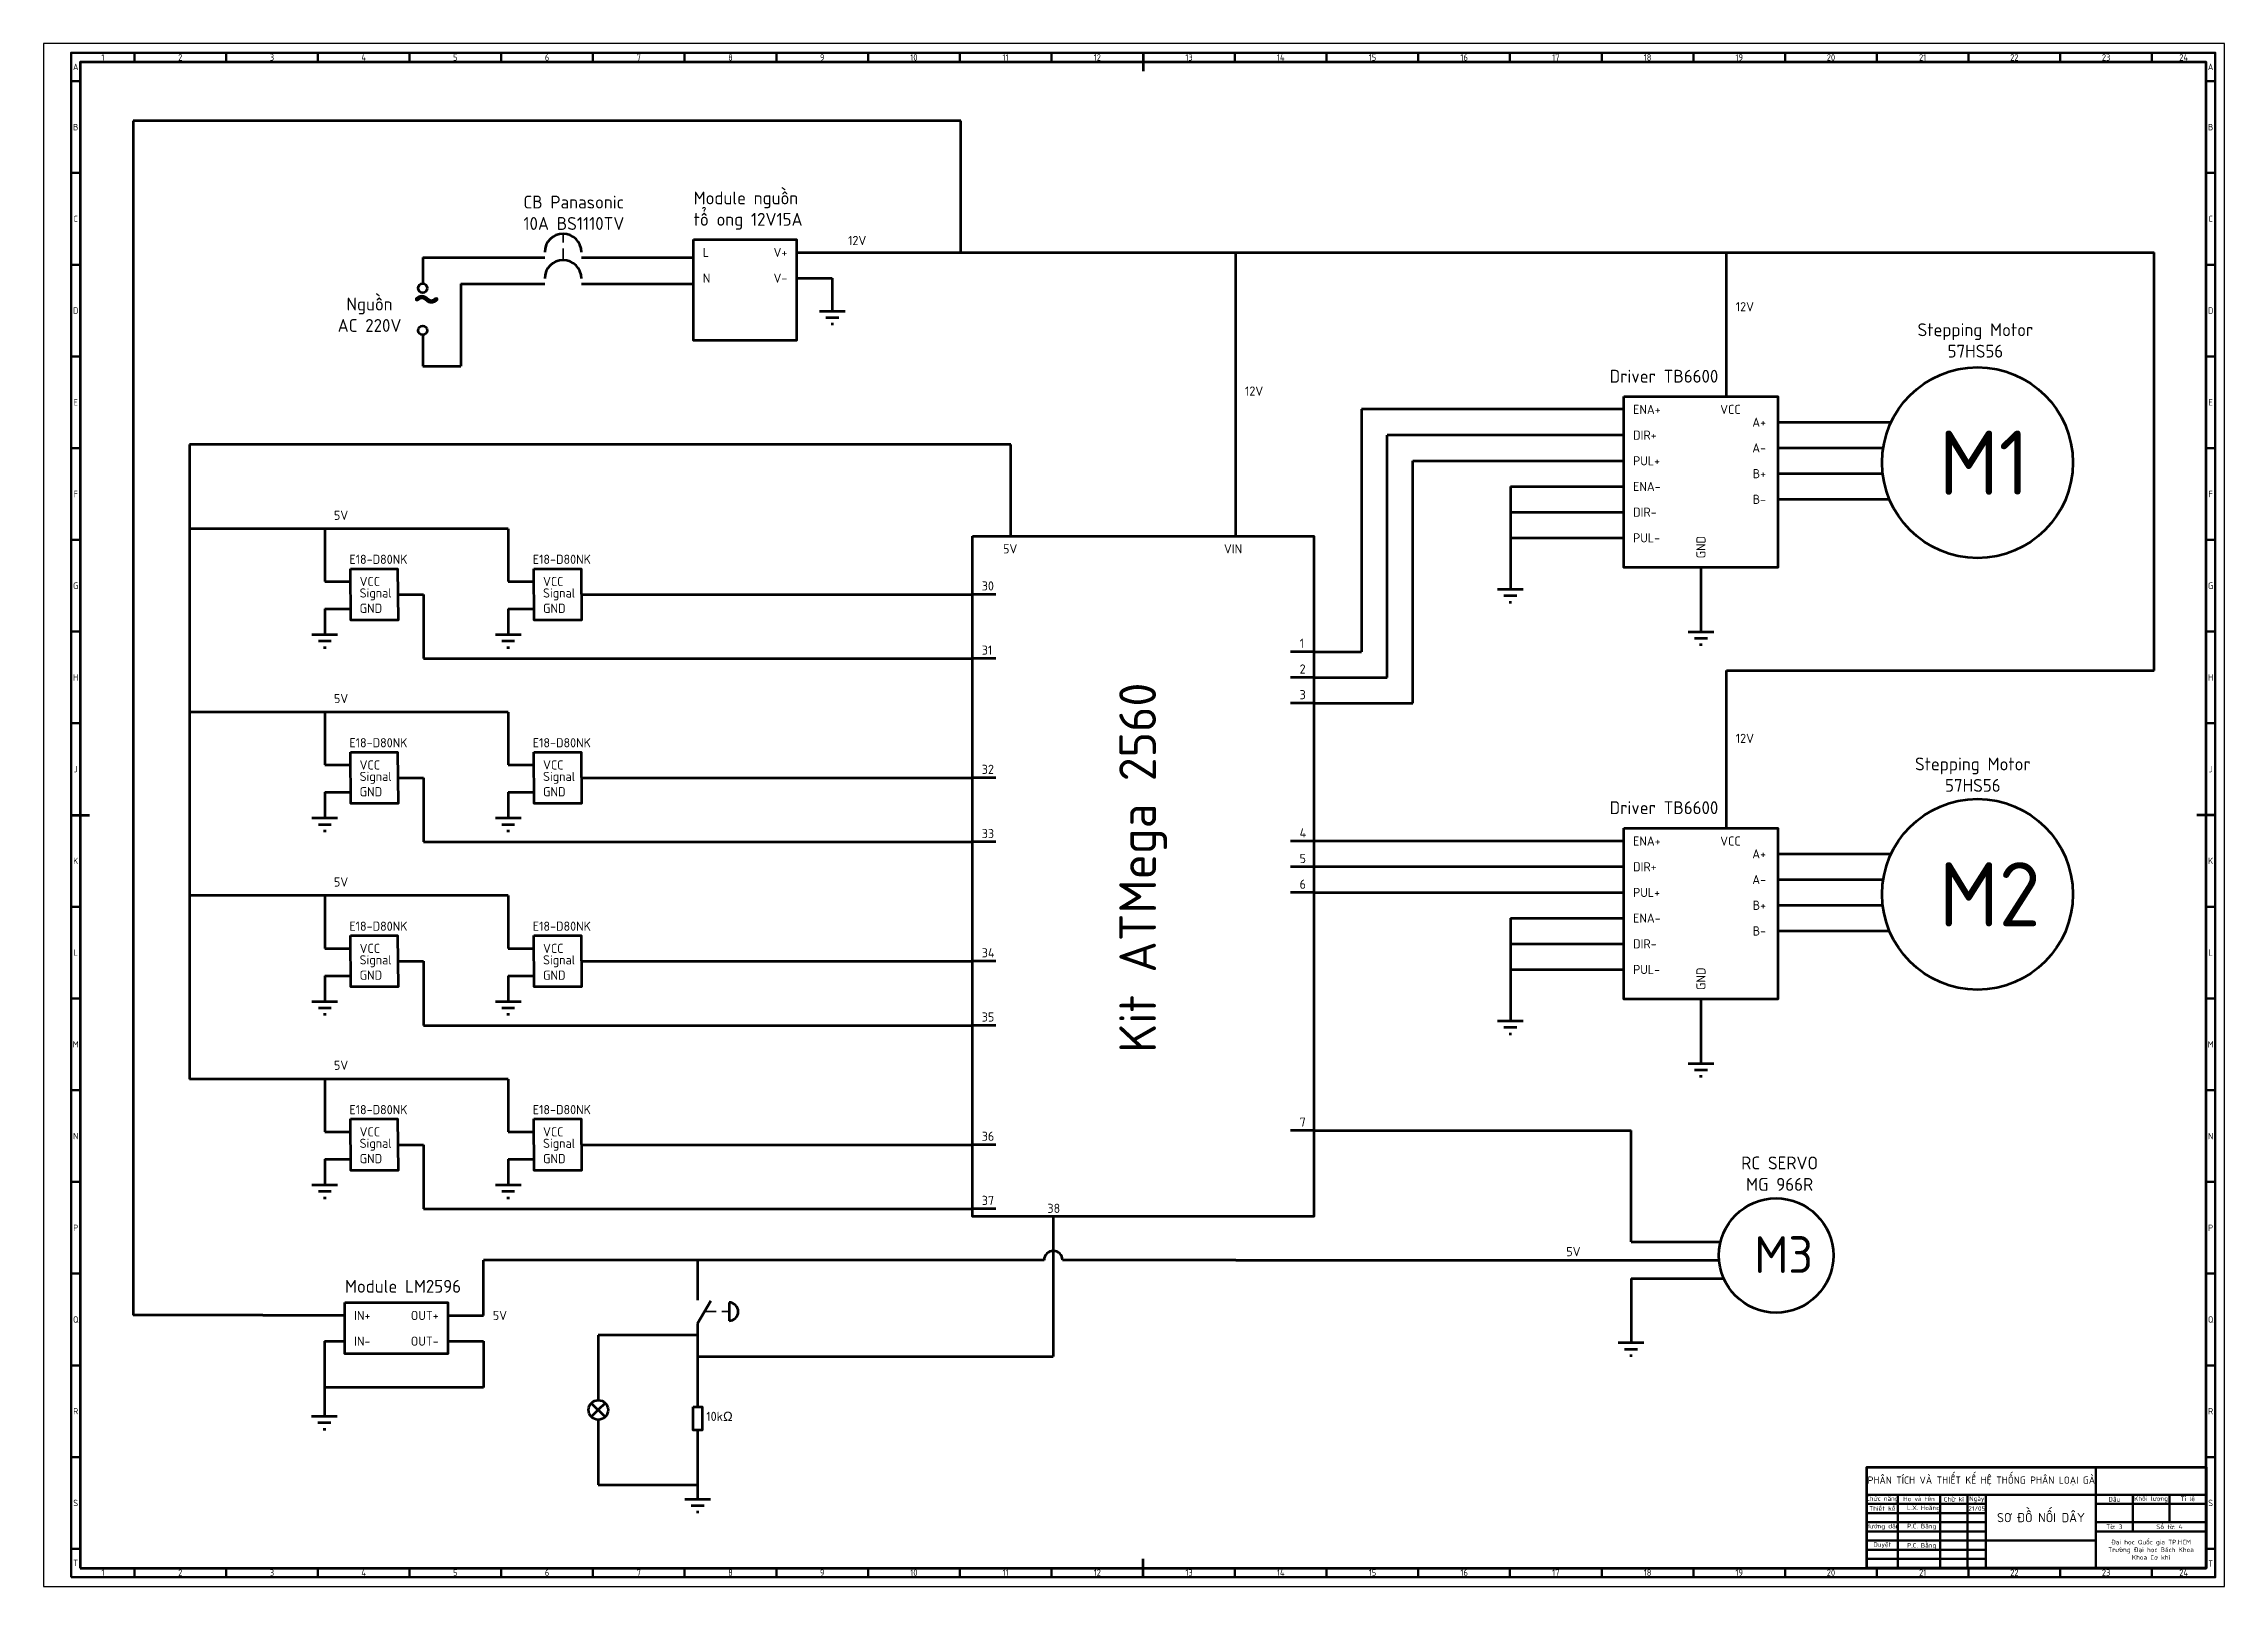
# Model space of a CAD drawing. Header units: millimetres. Extents: x -3609 to 4008, y -1340 to 6855.
# Drawn here: x -3609 to -2420, y 2250 to 3091 of the extents above; entities that cross this region are included whole.
import ezdxf

# ---------------------------------------------------------------- set-up
doc = ezdxf.new("R2010")
doc.units = ezdxf.units.MM
doc.header["$LTSCALE"] = 0.25
doc.linetypes.add('DASHEDX2', pattern=[38.1, 25.4, -12.7])
doc.layers.get('0').update_dxf_attribs({"lineweight": 70})
for name, color, linetype, lineweight in [('Frame 0.5', 170, 'Continuous', 50), ('Frame 1', 10, 'Continuous', 100), ('Hidden', 4, 'DASHEDX2', 35), ('Text', 2, 'Continuous', 35)]:
    doc.layers.add(name, color=color, linetype=linetype, lineweight=lineweight)
doc.styles.add('TCVN', font='')
doc.styles.get('TCVN').set_extended_font_data('TCVN 7284')

msp = doc.modelspace()

# ---------------------------------------------------------------- texts
at = {"lineweight": 200, "insert": (-3408.7, 2963.4), "char_height": 25, "attachment_point": 1, "style": 'TCVN'}
msp.add_mtext_dynamic_manual_height_columns('~', width=21.365, gutter_width=25, heights=[0], dxfattribs=at)
at = {"attachment_point": 1, "style": 'TCVN'}
for s, width, insert, char_height in [('M1', 60.392, (-2576, 2880), 35), ('M2', 60.392, (-2576, 2644.7), 35), ('\\pxqc;21/05', 10, (-2560.4, 2293.6), 2.5)]:
    msp.add_mtext_dynamic_manual_height_columns(s, width=width, gutter_width=25, heights=[0], dxfattribs=dict(at, insert=insert, char_height=char_height))
at = {"layer": 'Text', "style": 'TCVN'}
for s, width, gutter_width, heights, insert, char_height, attachment_point in [('\\pxqc;A', 5, 17.5, [0], (-3591.9, 3078.2), 3.5, 5), ('\\pxqc;1', 34.5, 17.5, [0], (-3577.1, 3083.4), 3.5, 5), ('\\pxqc;2', 50, 17.5, [0], (-3534.9, 3083.4), 3.5, 5), ('\\pxqc;3', 50, 17.5, [0], (-3484.9, 3083.4), 3.5, 5), ('\\pxqc;4', 50, 17.5, [0], (-3434.9, 3083.4), 3.5, 5), ('\\pxqc;5', 50, 17.5, [0], (-3384.9, 3083.4), 3.5, 5), ('\\pxqc;6', 50, 17.5, [0], (-3334.9, 3083.4), 3.5, 5), ('\\pxqc;7', 50, 17.5, [0], (-3284.9, 3083.4), 3.5, 5), ('\\pxqc;8', 50, 17.5, [0], (-3234.9, 3083.4), 3.5, 5), ('\\pxqc;9', 50, 17.5, [0], (-3184.9, 3083.4), 3.5, 5), ('\\pxqc;10', 50, 17.5, [0], (-3134.9, 3083.4), 3.5, 5), ('\\pxqc;11', 50, 17.5, [0], (-3084.9, 3083.4), 3.5, 5), ('\\pxqc;12', 50, 17.5, [0], (-3034.9, 3083.4), 3.5, 5), ('\\pxqc;13', 50, 17.5, [0], (-2984.9, 3083.4), 3.5, 5), ('\\pxqc;14', 50, 17.5, [0], (-2934.9, 3083.4), 3.5, 5), ('\\pxqc;15', 50, 17.5, [0], (-2884.9, 3083.4), 3.5, 5), ('\\pxqc;16', 50, 17.5, [0], (-2834.9, 3083.4), 3.5, 5), ('\\pxqc;17', 50, 17.5, [0], (-2784.9, 3083.4), 3.5, 5), ('\\pxqc;18', 50, 17.5, [0], (-2734.9, 3083.4), 3.5, 5), ('\\pxqc;19', 50, 17.5, [0], (-2684.9, 3083.4), 3.5, 5), ('\\pxqc;20', 50, 17.5, [0], (-2634.9, 3083.4), 3.5, 5), ('\\pxqc;21', 50, 17.5, [0], (-2584.9, 3083.4), 3.5, 5), ('\\pxqc;22', 50, 17.5, [0], (-2534.9, 3083.4), 3.5, 5), ('\\pxqc;23', 50, 17.5, [0], (-2484.9, 3083.4), 3.5, 5), ('\\pxqc;24', 34.5, 17.5, [0], (-2442.6, 3083.4), 3.5, 5), ('\\pxqc;A', 5, 17.5, [0], (-2427.9, 3078.2), 3.5, 5), ('\\pxqc;B', 5, 17.5, [0], (-3591.9, 3045.4), 3.5, 5), ('\\pxqc;B', 5, 17.5, [0], (-2427.9, 3045.4), 3.5, 5), ('Module nguồn tổ ong 12V15A', 68.194, 25, [0], (-3255, 2999.9), 7, 4), ('\\pxqc;C', 5, 17.5, [0], (-3591.9, 2995.4), 3.5, 5), ('CB Panasonic \\P10A BS1110TV', 111.195, 25, [0], (-3347.8, 2998.7), 7, 4), ('\\pxqc;C', 5, 17.5, [0], (-2427.9, 2995.4), 3.5, 5), ('\\pxi1;12V', 23.112, 25, [0], (-3175.8, 2983.6), 5, 4), ('\\pxi1;L', 23.112, 25, [0], (-3255, 2977.1), 5, 4), ('\\pxi1,qr;V+', 23.112, 25, [0], (-3227, 2977.1), 5, 4), ('\\pxi1;N', 30.918, 25, [0], (-3255, 2963.1), 5, 4), ('\\pxi1,qr;V-', 23.112, 25, [0], (-3227, 2963.1), 5, 4), ('Nguồn AC 220V', 40, 25, [0], (-3431.7, 2943.1), 7, 5), ('\\pxi1;12V', 23.112, 25, [0], (-2691.8, 2947.5), 5, 4), ('\\pxqc;D', 5, 17.5, [0], (-3591.9, 2945.4), 3.5, 5), ('\\pxqc;Stepping Motor\\P57HS56', 75.512, 25, [19.8], (-2593.9, 2929.1), 7, 4), ('\\pxqc;D', 5, 17.5, [0], (-2427.9, 2945.4), 3.5, 5), ('Driver TB6600', 65.752, 25, [19.8], (-2755.6, 2909.6), 7, 4), ('\\pxi1;12V', 23.112, 25, [0], (-2959.4, 2901.5), 5, 4), ('\\pxqc;E', 5, 17.5, [0], (-3591.9, 2895.4), 3.5, 5), ('\\pxi1;ENA+', 23.112, 25, [0], (-2747.8, 2891.5), 5, 4), ('VCC', 5, 25, [0], (-2695.3, 2891.5), 5, 4), ('\\pxqc;E', 5, 17.5, [0], (-2427.9, 2895.4), 3.5, 5), ('\\pxi1;DIR+', 23.112, 25, [0], (-2747.8, 2877.5), 5, 4), ('\\pxi1,qr;A+', 35.523, 25, [2.09], (-2705.8, 2884.5), 5, 4), ('\\pxi1;PUL+', 23.112, 25, [0], (-2747.8, 2863.5), 5, 4), ('\\pxi1,qr;A-', 35.523, 25, [2.09], (-2705.8, 2870.5), 5, 4), ('\\pxi1,qr;B+', 35.523, 25, [2.09], (-2705.8, 2856.5), 5, 4), ('\\pxqc;F', 5, 17.5, [0], (-3591.9, 2845.4), 3.5, 5), ('\\pxi1;ENA-', 23.112, 25, [0], (-2747.8, 2849.5), 5, 4), ('\\pxi1,qr;B-', 35.523, 25, [2.09], (-2705.8, 2842.5), 5, 4), ('\\pxqc;F', 5, 17.5, [0], (-2427.9, 2845.4), 3.5, 5), ('\\pxi1;5V', 23.112, 25, [0], (-3456.1, 2833.8), 5, 4), ('\\pxi1;DIR-', 23.112, 25, [0], (-2747.8, 2835.5), 5, 4), ('\\pxi1,qr;5V', 58.376, 25, [0], (-3136.9, 2815.5), 5, 4), ('\\pxi1,qr;VIN', 58.376, 25, [0], (-3014.3, 2815.5), 5, 4), ('\\pxi1;PUL-', 23.112, 25, [0], (-2747.8, 2821.5), 5, 4), ('\\pxi1;E18-D80NK', 17.875, 25, [2.6], (-3447.7, 2809.8), 5, 4), ('\\pxi1;E18-D80NK', 17.875, 25, [2.6], (-3347.7, 2809.8), 5, 4), ('\\pxqc;G', 5, 17.5, [0], (-3591.9, 2795.4), 3.5, 5), ('\\pxi1;VCC', 14.25, 25, [0], (-3442.1, 2797.7), 5, 4), ('\\pxi1;VCC', 14.25, 25, [0], (-3342.1, 2797.7), 5, 4), ('\\pxi1,ql;30', 12.672, 25, [0], (-3102.9, 2795.3), 5, 4), ('\\pxqc;G', 5, 17.5, [0], (-2427.9, 2795.4), 3.5, 5), ('\\pxi1;Signal', 25.875, 25, [0], (-3442.1, 2790.7), 5, 4), ('\\pxi1;GND', 14.25, 25, [0], (-3442.1, 2783.1), 5, 4), ('\\pxi1;Signal', 25.875, 25, [0], (-3342.1, 2790.7), 5, 4), ('\\pxi1;GND', 14.25, 25, [0], (-3342.1, 2783.1), 5, 4), ('\\pxi1,ql;31', 12.672, 25, [0], (-3102.9, 2760.3), 5, 4), ('\\pxi1,ql;1', 12.672, 25, [0], (-2929.6, 2764), 5, 4), ('\\pxqc;H', 5, 17.5, [0], (-3591.9, 2745.4), 3.5, 5), ('\\pxi1,ql;2', 12.672, 25, [0], (-2929.6, 2750), 5, 4), ('\\pxqc;H', 5, 17.5, [0], (-2427.9, 2745.4), 3.5, 5), ('\\pxi1;5V', 23.112, 25, [0], (-3456.1, 2733.9), 5, 4), ('\\pxi1,ql;3', 12.672, 25, [0], (-2929.6, 2736), 5, 4), ('\\pxi1;E18-D80NK', 17.875, 25, [2.6], (-3447.7, 2709.8), 5, 4), ('\\pxi1;E18-D80NK', 17.875, 25, [2.6], (-3347.7, 2709.8), 5, 4), ('\\pxi1;12V', 23.112, 25, [0], (-2691.8, 2712.2), 5, 4), ('\\pxi1;VCC', 14.25, 25, [0], (-3442.1, 2697.7), 5, 4), ('\\pxi1;VCC', 14.25, 25, [0], (-3342.1, 2697.7), 5, 4), ('\\pxqc;Stepping Motor\\P57HS56', 75.512, 25, [19.8], (-2595.3, 2692.4), 7, 4), ('\\pxqc;J', 5, 17.5, [0], (-3591.9, 2695.4), 3.5, 5), ('\\pxi1;Signal', 25.875, 25, [0], (-3442.1, 2690.7), 5, 4), ('\\pxi1;Signal', 25.875, 25, [0], (-3342.1, 2690.7), 5, 4), ('\\pxi1,ql;32', 12.672, 25, [0], (-3102.9, 2695.3), 5, 4), ('\\pxqc;J', 5, 17.5, [0], (-2427.9, 2695.4), 3.5, 5), ('\\pxi1;GND', 14.25, 25, [0], (-3442.1, 2683.1), 5, 4), ('\\pxi1;GND', 14.25, 25, [0], (-3342.1, 2683.1), 5, 4), ('Driver TB6600', 65.752, 25, [19.8], (-2755.6, 2674.4), 7, 4), ('\\pxi1,ql;33', 12.672, 25, [0], (-3102.9, 2660.3), 5, 4), ('\\pxi1,ql;4', 12.672, 25, [0], (-2929.6, 2660.7), 5, 4), ('\\pxi1;ENA+', 23.112, 25, [0], (-2747.8, 2656.2), 5, 4), ('VCC', 5, 25, [0], (-2695.3, 2656.2), 5, 4), ('\\pxi1,qr;A+', 35.523, 25, [2.09], (-2705.8, 2649.2), 5, 4), ('\\pxqc;K', 5, 17.5, [0], (-3591.9, 2645.4), 3.5, 5), ('\\pxi1,ql;5', 12.672, 25, [0], (-2929.6, 2646.7), 5, 4), ('\\pxi1;DIR+', 23.112, 25, [0], (-2747.8, 2642.2), 5, 4), ('\\pxqc;K', 5, 17.5, [0], (-2427.9, 2645.4), 3.5, 5), ('\\pxi1;5V', 23.112, 25, [0], (-3456.1, 2633.9), 5, 4), ('\\pxi1,ql;6', 12.672, 25, [0], (-2929.6, 2632.7), 5, 4), ('\\pxi1;PUL+', 23.112, 25, [0], (-2747.8, 2628.2), 5, 4), ('\\pxi1,qr;A-', 35.523, 25, [2.09], (-2705.8, 2635.2), 5, 4), ('\\pxi1;ENA-', 23.112, 25, [0], (-2747.8, 2614.2), 5, 4), ('\\pxi1,qr;B+', 35.523, 25, [2.09], (-2705.8, 2621.2), 5, 4), ('\\pxi1;E18-D80NK', 17.875, 25, [2.6], (-3447.7, 2609.8), 5, 4), ('\\pxi1;E18-D80NK', 17.875, 25, [2.6], (-3347.7, 2609.8), 5, 4), ('\\pxi1,qr;B-', 35.523, 25, [2.09], (-2705.8, 2607.2), 5, 4), ('\\pxqc;L', 5, 17.5, [0], (-3591.9, 2595.4), 3.5, 5), ('\\pxi1;VCC', 14.25, 25, [0], (-3442.1, 2597.7), 5, 4), ('\\pxi1;Signal', 25.875, 25, [0], (-3442.1, 2590.7), 5, 4), ('\\pxi1;VCC', 14.25, 25, [0], (-3342.1, 2597.7), 5, 4), ('\\pxi1;Signal', 25.875, 25, [0], (-3342.1, 2590.7), 5, 4), ('\\pxi1,ql;34', 12.672, 25, [0], (-3102.9, 2595.3), 5, 4), ('\\pxi1;DIR-', 23.112, 25, [0], (-2747.8, 2600.2), 5, 4), ('\\pxqc;L', 5, 17.5, [0], (-2427.9, 2595.4), 3.5, 5), ('\\pxi1;GND', 14.25, 25, [0], (-3442.1, 2583.1), 5, 4), ('\\pxi1;GND', 14.25, 25, [0], (-3342.1, 2583.1), 5, 4), ('\\pxi1;PUL-', 23.112, 25, [0], (-2747.8, 2586.2), 5, 4), ('\\pxi1,ql;35', 12.672, 25, [0], (-3102.9, 2560.3), 5, 4), ('\\pxqc;M', 5, 17.5, [0], (-3591.9, 2545.4), 3.5, 5), ('\\pxqc;M', 5, 17.5, [0], (-2427.9, 2545.4), 3.5, 5), ('\\pxi1;5V', 23.112, 25, [0], (-3456.1, 2534), 5, 4), ('\\pxi1;E18-D80NK', 17.875, 25, [2.6], (-3447.7, 2509.8), 5, 4), ('\\pxi1;E18-D80NK', 17.875, 25, [2.6], (-3347.7, 2509.8), 5, 4), ('\\pxqc;N', 5, 17.5, [0], (-3591.9, 2495.4), 3.5, 5), ('\\pxi1;VCC', 14.25, 25, [0], (-3442.1, 2497.7), 5, 4), ('\\pxi1;VCC', 14.25, 25, [0], (-3342.1, 2497.7), 5, 4), ('\\pxi1,ql;36', 12.672, 25, [0], (-3102.9, 2495.3), 5, 4), ('\\pxi1,ql;7', 12.672, 25, [0], (-2929.6, 2503), 5, 4), ('\\pxqc;N', 5, 17.5, [0], (-2427.9, 2495.4), 3.5, 5), ('\\pxi1;Signal', 25.875, 25, [0], (-3442.1, 2490.7), 5, 4), ('\\pxi1;GND', 14.25, 25, [0], (-3442.1, 2483.1), 5, 4), ('\\pxi1;Signal', 25.875, 25, [0], (-3342.1, 2490.7), 5, 4), ('\\pxi1;GND', 14.25, 25, [0], (-3342.1, 2483.1), 5, 4), ('\\pxqc;RC SERVO \\PMG 966R', 66.418, 25, [0], (-2696.1, 2474.9), 7, 4), ('\\pxi1,ql;37', 12.672, 25, [0], (-3102.9, 2460.3), 5, 4), ('\\pxi1,ql;38', 12.672, 25, [0], (-3067.1, 2456), 5, 4), ('\\pxqc;P', 5, 17.5, [0], (-3591.9, 2445.4), 3.5, 5), ('M3', 44.181, 25, [0], (-2676.7, 2440.8), 20, 1), ('\\pxqc;P', 5, 17.5, [0], (-2427.9, 2445.4), 3.5, 5), ('\\pxi1;5V', 15.096, 25, [1.45], (-2784.2, 2432.4), 5, 4), ('Module LM2596', 87.608, 25, [0], (-3445.1, 2413.5), 7, 4), ('\\pxqc;Q', 5, 17.5, [0], (-3591.9, 2395.4), 3.5, 5), ('\\pxi1;IN+', 23.112, 25, [0], (-3445.1, 2397.6), 5, 4), ('\\pxi1,qr;OUT+', 23.112, 25, [0], (-3417.1, 2397.6), 5, 4), ('\\pxi1;5V', 15.096, 25, [1.45], (-3369.5, 2397.6), 5, 4), ('\\pxqc;Q', 5, 17.5, [0], (-2427.9, 2395.4), 3.5, 5), ('\\pxi1;IN-', 30.918, 25, [0], (-3445.1, 2383.6), 5, 4), ('\\pxi1,qr;OUT-', 23.112, 25, [0], (-3417.1, 2383.6), 5, 4), ('\\pxqc;R', 5, 17.5, [0], (-3591.9, 2345.4), 3.5, 5), ('\\pxi1;10kΩ', 15.096, 25, [1.45], (-3253.1, 2342.6), 5, 4), ('\\pxqc;R', 5, 17.5, [0], (-2427.9, 2345.4), 3.5, 5), ('PHÂN TÍCH VÀ THIẾT KẾ HỆ THỐNG PHÂN LOẠI GÀ', 125, 25, [0], (-2552.9, 2307.4), 4, 5), ('\\pxqc;S', 5, 17.5, [0], (-3591.9, 2295.4), 3.5, 5), ('Chức năng', 17, 25, [0], (-2606.9, 2297.4), 2.5, 5), ('Họ và tên', 23, 25, [0], (-2586.9, 2297.4), 2.5, 5), ('\\pxi-3,l5,t5;L.X.^IHoằng', 23, 25, [0], (-2598.4, 2292.4), 2.5, 4), ('Chữ kí', 15, 25, [0], (-2567.9, 2297.4), 2.5, 5), ('Ngày', 10, 25, [0], (-2555.4, 2297.4), 2.5, 5), ('\\pxqc;Dấu', 20, 17.5, [0], (-2480.4, 2297.4), 2.5, 5), ('\\pxqc;Khối lượng', 20, 17.5, [0], (-2460.4, 2297.4), 2.5, 5), ('\\pxqc;Tỉ lệ', 20, 17.5, [0], (-2440.4, 2297.4), 2.5, 5), ('\\pxqc;S', 5, 17.5, [0], (-2427.9, 2295.4), 3.5, 5), ('Hướng dẫn', 17, 25, [0], (-2606.9, 2282.4), 2.5, 5), ('Thiết kế', 17, 25, [0], (-2606.9, 2292.4), 2.5, 5), ('\\pxi-3,l5,ql,t5;P.C.^IBằng', 23, 25, [0], (-2598.4, 2282.4), 2.5, 4), ('SƠ ĐỒ NỐI DÂY', 60, 25, [0], (-2520.4, 2287.4), 5, 5), ('Tờ: 3', 20, 17.5, [0], (-2480.4, 2282.4), 2.5, 5), ('\\pxqc;Số tờ: 4', 40, 17.5, [0], (-2450.4, 2282.4), 2.5, 5), ('\\pxqc;Duyệt', 17, 25, [0], (-2606.9, 2272.4), 2.5, 5), ('\\pxi-3,l5,ql,t5;P.C.^IBằng', 23, 25, [0], (-2598.4, 2271.9), 2.5, 4), ('Đại học Quốc gia TP.HCM\\PTrường Đại học Bách Khoa\\PKhoa Cơ khí', 60, 25, [0], (-2460.4, 2269.9), 2.5, 5), ('\\pxqc;T', 5, 17.5, [0], (-3591.9, 2262.7), 3.5, 5), ('\\pxqc;1', 34.5, 17.5, [0], (-3577.1, 2257.4), 3.5, 5), ('\\pxqc;2', 50, 17.5, [0], (-3534.9, 2257.4), 3.5, 5), ('\\pxqc;3', 50, 17.5, [0], (-3484.9, 2257.4), 3.5, 5), ('\\pxqc;4', 50, 17.5, [0], (-3434.9, 2257.4), 3.5, 5), ('\\pxqc;5', 50, 17.5, [0], (-3384.9, 2257.4), 3.5, 5), ('\\pxqc;6', 50, 17.5, [0], (-3334.9, 2257.4), 3.5, 5), ('\\pxqc;7', 50, 17.5, [0], (-3284.9, 2257.4), 3.5, 5), ('\\pxqc;8', 50, 17.5, [0], (-3234.9, 2257.4), 3.5, 5), ('\\pxqc;9', 50, 17.5, [0], (-3184.9, 2257.4), 3.5, 5), ('\\pxqc;10', 50, 17.5, [0], (-3134.9, 2257.4), 3.5, 5), ('\\pxqc;11', 50, 17.5, [0], (-3084.9, 2257.4), 3.5, 5), ('\\pxqc;12', 50, 17.5, [0], (-3034.9, 2257.4), 3.5, 5), ('\\pxqc;13', 50, 17.5, [0], (-2984.9, 2257.4), 3.5, 5), ('\\pxqc;14', 50, 17.5, [0], (-2934.9, 2257.4), 3.5, 5), ('\\pxqc;15', 50, 17.5, [0], (-2884.9, 2257.4), 3.5, 5), ('\\pxqc;16', 50, 17.5, [0], (-2834.9, 2257.4), 3.5, 5), ('\\pxqc;17', 50, 17.5, [0], (-2784.9, 2257.4), 3.5, 5), ('\\pxqc;18', 50, 17.5, [0], (-2734.9, 2257.4), 3.5, 5), ('\\pxqc;19', 50, 17.5, [0], (-2684.9, 2257.4), 3.5, 5), ('\\pxqc;20', 50, 17.5, [0], (-2634.9, 2257.4), 3.5, 5), ('\\pxqc;21', 50, 17.5, [0], (-2584.9, 2257.4), 3.5, 5), ('\\pxqc;22', 50, 17.5, [0], (-2534.9, 2257.4), 3.5, 5), ('\\pxqc;23', 50, 17.5, [0], (-2484.9, 2257.4), 3.5, 5), ('\\pxqc;24', 34.5, 17.5, [0], (-2442.6, 2257.4), 3.5, 5), ('\\pxqc;T', 5, 17.5, [0], (-2427.9, 2262.4), 3.5, 5)]:
    msp.add_mtext_dynamic_manual_height_columns(s, width=width, gutter_width=gutter_width, heights=heights, dxfattribs=dict(at, insert=insert, char_height=char_height, attachment_point=attachment_point))
at = {"layer": 'Text', "attachment_point": 4, "rotation": 90, "style": 'TCVN'}
for s, width, gutter_width, heights, insert, char_height in [('\\pxi1;GND', 23.112, 25, [0], (-2705.8, 2805.3), 5), ('Kit ATMega 2560', 234.478, 0, [110.7], (-3009.9, 2540.8), 20), ('\\pxi1;GND', 23.112, 25, [0], (-2705.8, 2570), 5)]:
    msp.add_mtext_dynamic_manual_height_columns(s, width=width, gutter_width=gutter_width, heights=heights, dxfattribs=dict(at, insert=insert, char_height=char_height))

# ---------------------------------------------------------------- linework, layer by layer
for p, q in [((-3109.3, 3048.8), (-3560.6, 3048.8)), ((-3560.6, 3048.8), (-3560.6, 2397.7)), ((-3109.3, 2977.1), (-3109.3, 3048.8)), ((-3402.7, 2974.3), (-3402.7, 2960.1)), ((-3402.7, 2974.3), (-3352.6, 2974.3)), ((-3352.6, 2974.3), (-3336.2, 2974.3)), ((-3316.2, 2974.3), (-3299.8, 2974.3)), ((-3299.8, 2974.3), (-3255, 2974.3)), ((-3199, 2977.1), (-3179.4, 2977.1)), ((-3180.8, 2977.1), (-2959.4, 2977.1)), ((-2959.4, 2900.1), (-2959.4, 2977.1)), ((-2959.4, 2977.1), (-2458.6, 2977.1)), ((-2691.8, 2946.1), (-2691.8, 2977.1)), ((-2458.6, 2749.1), (-2458.6, 2977.1)), ((-3199, 2963.1), (-3179.4, 2963.1)), ((-3179.4, 2963.1), (-3179.4, 2945.1)), ((-3382, 2959.9), (-3352.6, 2959.9)), ((-3382, 2959.9), (-3382, 2915.1)), ((-3352.6, 2959.9), (-3336.2, 2959.9)), ((-3316.2, 2959.9), (-3299.8, 2959.9)), ((-3299.8, 2959.9), (-3255, 2959.9)), ((-2691.8, 2898.5), (-2691.8, 2946.1)), ((-3402.7, 2932.1), (-3402.7, 2915.1)), ((-3402.7, 2915.1), (-3382, 2915.1)), ((-2959.4, 2852.5), (-2959.4, 2900.1)), ((-2747.8, 2891.7), (-2890.9, 2891.7)), ((-2890.9, 2891.7), (-2890.9, 2759.4)), ((-2747.8, 2877.5), (-2876.9, 2877.5)), ((-2876.9, 2745.4), (-2876.9, 2877.5)), ((-2663.8, 2884.5), (-2602.2, 2884.5)), ((-3082, 2872.4), (-3529.8, 2872.4)), ((-3529.8, 2872.4), (-3529.8, 2526.5)), ((-3082, 2822.5), (-3082, 2872.4)), ((-2663.8, 2870.5), (-2606.4, 2870.5)), ((-2862.9, 2863.5), (-2747.8, 2863.5)), ((-2862.9, 2731.4), (-2862.9, 2863.5)), ((-2663.8, 2856.5), (-2606.7, 2856.5)), ((-2959.4, 2822.5), (-2959.4, 2852.5)), ((-2809.7, 2849.5), (-2747.8, 2849.5)), ((-2809.7, 2849.5), (-2809.7, 2835.5)), ((-2663.8, 2842.5), (-2603, 2842.5)), ((-2809.7, 2835.5), (-2809.7, 2793.5)), ((-2809.7, 2835.5), (-2747.8, 2835.5)), ((-3356.1, 2826.5), (-3529.8, 2826.5)), ((-3456.1, 2826.5), (-3456.1, 2797.7)), ((-3356.1, 2826.5), (-3356.1, 2797.7)), ((-2809.7, 2821.5), (-2747.8, 2821.5)), ((-3456.1, 2797.7), (-3442.1, 2797.7)), ((-3356.1, 2797.7), (-3342.1, 2797.7)), ((-2705.8, 2805.3), (-2705.8, 2770.3)), ((-3456.1, 2782.8), (-3442.1, 2782.8)), ((-3456.1, 2782.8), (-3456.1, 2768.8)), ((-3416.3, 2790.7), (-3402.3, 2790.7)), ((-3402.3, 2790.7), (-3402.3, 2755.7)), ((-3356.1, 2782.8), (-3342.1, 2782.8)), ((-3356.1, 2782.8), (-3356.1, 2768.8)), ((-3316.3, 2790.7), (-3302.3, 2790.7)), ((-3302.3, 2790.7), (-3102.9, 2790.7)), ((-3090.2, 2790.7), (-3102.9, 2790.7)), ((-2916.9, 2759.4), (-2929.6, 2759.4)), ((-2916.9, 2759.4), (-2890.9, 2759.4)), ((-3402.3, 2755.7), (-3102.9, 2755.7)), ((-3090.2, 2755.7), (-3102.9, 2755.7)), ((-2691.8, 2710.8), (-2691.8, 2749.1)), ((-2691.8, 2749.1), (-2458.6, 2749.1)), ((-2916.9, 2745.4), (-2929.6, 2745.4)), ((-2916.9, 2745.4), (-2876.9, 2745.4)), ((-3356.1, 2726.5), (-3529.8, 2726.5)), ((-3456.1, 2726.5), (-3456.1, 2697.7)), ((-3356.1, 2726.5), (-3356.1, 2697.7)), ((-2916.9, 2731.4), (-2929.6, 2731.4)), ((-2916.9, 2731.4), (-2862.9, 2731.4)), ((-2691.8, 2663.2), (-2691.8, 2710.8)), ((-3456.1, 2697.7), (-3442.1, 2697.7)), ((-3416.3, 2690.7), (-3402.3, 2690.7)), ((-3402.3, 2690.7), (-3402.3, 2655.7)), ((-3356.1, 2697.7), (-3342.1, 2697.7)), ((-3316.3, 2690.7), (-3302.3, 2690.7)), ((-3302.3, 2690.7), (-3102.9, 2690.7)), ((-3090.2, 2690.7), (-3102.9, 2690.7)), ((-3456.1, 2682.8), (-3442.1, 2682.8)), ((-3456.1, 2682.8), (-3456.1, 2668.8)), ((-3356.1, 2682.8), (-3342.1, 2682.8)), ((-3356.1, 2682.8), (-3356.1, 2668.8)), ((-3402.3, 2655.7), (-3102.9, 2655.7)), ((-3090.2, 2655.7), (-3102.9, 2655.7)), ((-2916.9, 2656.2), (-2929.6, 2656.2)), ((-2747.8, 2656.2), (-2916.9, 2656.2)), ((-2916.9, 2642.2), (-2929.6, 2642.2)), ((-2747.8, 2642.2), (-2916.9, 2642.2)), ((-2663.8, 2649.2), (-2602.2, 2649.2)), ((-2916.9, 2628.2), (-2929.6, 2628.2)), ((-2916.9, 2628.2), (-2747.8, 2628.2)), ((-2809.7, 2628.2), (-2747.8, 2628.2)), ((-2663.8, 2635.2), (-2606.4, 2635.2)), ((-3356.1, 2626.5), (-3529.8, 2626.5)), ((-3456.1, 2626.5), (-3456.1, 2597.7)), ((-3356.1, 2626.5), (-3356.1, 2597.7)), ((-2663.8, 2621.2), (-2606.7, 2621.2)), ((-2809.7, 2614.2), (-2747.8, 2614.2)), ((-2809.7, 2614.2), (-2809.7, 2600.2)), ((-2663.8, 2607.2), (-2603, 2607.2)), ((-3456.1, 2597.7), (-3442.1, 2597.7)), ((-3356.1, 2597.7), (-3342.1, 2597.7)), ((-2809.7, 2600.2), (-2809.7, 2558.2)), ((-2809.7, 2600.2), (-2747.8, 2600.2)), ((-3456.1, 2582.8), (-3442.1, 2582.8)), ((-3456.1, 2582.8), (-3456.1, 2568.8)), ((-3416.3, 2590.7), (-3402.3, 2590.7)), ((-3402.3, 2590.7), (-3402.3, 2555.7)), ((-3356.1, 2582.8), (-3342.1, 2582.8)), ((-3356.1, 2582.8), (-3356.1, 2568.8)), ((-3316.3, 2590.7), (-3302.3, 2590.7)), ((-3302.3, 2590.7), (-3102.9, 2590.7)), ((-3090.2, 2590.7), (-3102.9, 2590.7)), ((-2809.7, 2586.2), (-2747.8, 2586.2)), ((-2705.8, 2570), (-2705.8, 2535)), ((-3402.3, 2555.7), (-3102.9, 2555.7)), ((-3090.2, 2555.7), (-3102.9, 2555.7)), ((-3356.1, 2526.5), (-3529.8, 2526.5)), ((-3456.1, 2526.5), (-3456.1, 2497.7)), ((-3356.1, 2526.5), (-3356.1, 2497.7)), ((-3456.1, 2497.7), (-3442.1, 2497.7)), ((-3356.1, 2497.7), (-3342.1, 2497.7)), ((-2916.9, 2498.4), (-2929.6, 2498.4)), ((-2916.9, 2498.4), (-2743.9, 2498.4)), ((-2743.9, 2437.8), (-2743.9, 2498.4)), ((-3416.3, 2490.7), (-3402.3, 2490.7)), ((-3402.3, 2490.7), (-3402.3, 2455.7)), ((-3316.3, 2490.7), (-3302.3, 2490.7)), ((-3302.3, 2490.7), (-3102.9, 2490.7)), ((-3090.2, 2490.7), (-3102.9, 2490.7)), ((-3456.1, 2482.8), (-3442.1, 2482.8)), ((-3456.1, 2482.8), (-3456.1, 2468.8)), ((-3356.1, 2482.8), (-3342.1, 2482.8)), ((-3356.1, 2482.8), (-3356.1, 2468.8)), ((-3402.3, 2455.7), (-3102.9, 2455.7)), ((-3090.2, 2455.7), (-3102.9, 2455.7)), ((-3058.9, 2451.5), (-3058.9, 2375.3)), ((-2743.9, 2437.8), (-2695.1, 2437.8)), ((-3369.5, 2397.6), (-3369.5, 2427.8)), ((-3063.9, 2427.8), (-3369.5, 2427.8)), ((-3252.8, 2427.8), (-3252.8, 2406)), ((-2959.4, 2427.8), (-3053.9, 2427.8)), ((-2959.4, 2427.8), (-2695.9, 2427.8)), ((-2743.9, 2417.8), (-2693.4, 2417.8)), ((-2743.9, 2417.8), (-2743.9, 2382.8)), ((-3489.9, 2397.7), (-3560.6, 2397.7)), ((-3489.9, 2397.7), (-3445.1, 2397.7)), ((-3389.1, 2397.6), (-3369.5, 2397.6)), ((-3252.8, 2393.3), (-3252.8, 2380.5)), ((-3456.3, 2383.5), (-3445.1, 2383.5)), ((-3456.3, 2383.5), (-3456.3, 2369.5)), ((-3389.1, 2383.6), (-3369.5, 2383.6)), ((-3369.5, 2383.6), (-3369.5, 2358.3)), ((-3252.8, 2386.9), (-3307, 2386.9)), ((-3307, 2386.9), (-3307, 2351.4)), ((-3252.8, 2380.5), (-3252.8, 2362.6)), ((-3456.3, 2369.5), (-3456.3, 2342.7)), ((-3252.8, 2375.3), (-3229.3, 2375.3)), ((-3229.3, 2375.3), (-3215.3, 2375.3)), ((-3215.3, 2375.3), (-3141.7, 2375.3)), ((-3141.7, 2375.3), (-3058.9, 2375.3)), ((-3369.5, 2358.3), (-3456.3, 2358.3)), ((-3252.8, 2362.6), (-3252.8, 2347.8)), ((-3307, 2340.8), (-3307, 2305.3)), ((-3252.8, 2335), (-3252.8, 2327.2)), ((-3252.8, 2327.2), (-3252.8, 2297.5)), ((-3307, 2305.3), (-3252.8, 2305.3))]:
    msp.add_line(p, q)
at = {"lineweight": 200}
for p, q in [((-3186.4, 2945.1), (-3172.4, 2945.1)), ((-3182.9, 2941.6), (-3175.9, 2941.6)), ((-3180.1, 2938.1), (-3178.7, 2938.1)), ((-2816.7, 2793.5), (-2802.7, 2793.5)), ((-2813.2, 2790), (-2806.2, 2790)), ((-2810.4, 2786.5), (-2809, 2786.5)), ((-3463.1, 2768.8), (-3449.1, 2768.8)), ((-3459.6, 2765.3), (-3452.6, 2765.3)), ((-3456.8, 2761.8), (-3455.4, 2761.8)), ((-3363.1, 2768.8), (-3349.1, 2768.8)), ((-3359.6, 2765.3), (-3352.6, 2765.3)), ((-3356.8, 2761.8), (-3355.4, 2761.8)), ((-2712.8, 2770.3), (-2698.8, 2770.3)), ((-2709.3, 2766.8), (-2702.3, 2766.8)), ((-2706.5, 2763.3), (-2705.1, 2763.3)), ((-3463.1, 2668.8), (-3449.1, 2668.8)), ((-3459.6, 2665.3), (-3452.6, 2665.3)), ((-3363.1, 2668.8), (-3349.1, 2668.8)), ((-3359.6, 2665.3), (-3352.6, 2665.3)), ((-3456.8, 2661.8), (-3455.4, 2661.8)), ((-3356.8, 2661.8), (-3355.4, 2661.8)), ((-3463.1, 2568.8), (-3449.1, 2568.8)), ((-3363.1, 2568.8), (-3349.1, 2568.8)), ((-3459.6, 2565.3), (-3452.6, 2565.3)), ((-3456.8, 2561.8), (-3455.4, 2561.8)), ((-3359.6, 2565.3), (-3352.6, 2565.3)), ((-3356.8, 2561.8), (-3355.4, 2561.8)), ((-2816.7, 2558.2), (-2802.7, 2558.2)), ((-2813.2, 2554.7), (-2806.2, 2554.7)), ((-2810.4, 2551.2), (-2809, 2551.2)), ((-2712.8, 2535), (-2698.8, 2535)), ((-2709.3, 2531.5), (-2702.3, 2531.5)), ((-2706.5, 2528), (-2705.1, 2528)), ((-3463.1, 2468.8), (-3449.1, 2468.8)), ((-3459.6, 2465.3), (-3452.6, 2465.3)), ((-3456.8, 2461.8), (-3455.4, 2461.8)), ((-3363.1, 2468.8), (-3349.1, 2468.8)), ((-3359.6, 2465.3), (-3352.6, 2465.3)), ((-3356.8, 2461.8), (-3355.4, 2461.8)), ((-3252.8, 2393.3), (-3245.7, 2405.6)), ((-3235.7, 2404.7), (-3235.7, 2394.7)), ((-2750.9, 2382.8), (-2736.9, 2382.8)), ((-2747.4, 2379.3), (-2740.4, 2379.3)), ((-2744.6, 2375.8), (-2743.2, 2375.8)), ((-3463.3, 2342.7), (-3449.3, 2342.7)), ((-3303.3, 2342.3), (-3310.8, 2349.8)), ((-3310.8, 2342.3), (-3307, 2346.1)), ((-3303.3, 2349.8), (-3307, 2346.1)), ((-3303.3, 2342.3), (-3307, 2346.1)), ((-3459.8, 2339.2), (-3452.8, 2339.2)), ((-3457, 2335.7), (-3455.6, 2335.7)), ((-3259.8, 2297.5), (-3245.8, 2297.5)), ((-3256.3, 2294), (-3249.3, 2294)), ((-3253.5, 2290.5), (-3252.1, 2290.5))]:
    msp.add_line(p, q, dxfattribs=at)
for points in [[(-3255, 2984.1), (-3199, 2984.1), (-3199, 2929.1), (-3255, 2929.1)], [(-2747.8, 2898.5), (-2663.8, 2898.5), (-2663.8, 2805.3), (-2747.8, 2805.3)], [(-3102.9, 2822.5), (-2916.9, 2822.5), (-2916.9, 2451.5), (-3102.9, 2451.5)], [(-3442.1, 2804.7), (-3416.4, 2804.7), (-3416.1, 2776.7), (-3441.9, 2776.7)], [(-3342.1, 2804.7), (-3316.4, 2804.7), (-3316.1, 2776.7), (-3341.9, 2776.7)], [(-3442.1, 2704.7), (-3416.4, 2704.7), (-3416.1, 2676.7), (-3441.9, 2676.7)], [(-3342.1, 2704.7), (-3316.4, 2704.7), (-3316.1, 2676.7), (-3341.9, 2676.7)], [(-2747.8, 2663.2), (-2663.8, 2663.2), (-2663.8, 2570), (-2747.8, 2570)], [(-3442.1, 2604.7), (-3416.4, 2604.7), (-3416.1, 2576.7), (-3441.9, 2576.7)], [(-3342.1, 2604.7), (-3316.4, 2604.7), (-3316.1, 2576.7), (-3341.9, 2576.7)], [(-3442.1, 2504.7), (-3416.4, 2504.7), (-3416.1, 2476.7), (-3441.9, 2476.7)], [(-3342.1, 2504.7), (-3316.4, 2504.7), (-3316.1, 2476.7), (-3341.9, 2476.7)], [(-3445.1, 2404.6), (-3389.1, 2404.6), (-3389.1, 2376.7), (-3445.1, 2376.7)], [(-3255.2, 2347.8), (-3250.4, 2347.8), (-3250.4, 2335), (-3255.2, 2335)]]:
    msp.add_lwpolyline(points, close=True, dxfattribs=at)
for centre, radius in [((-3402.7, 2957.6), 2.5), ((-3402.7, 2934.6), 2.5), ((-2555, 2862.5), 52), ((-2555, 2627.2), 52), ((-2664.8, 2430.3), 31.2), ((-3307, 2346.1), 5.32)]:
    msp.add_circle(centre, radius, dxfattribs=at)
for centre, radius, start, end in [((-3326.2, 2977.3), 10, 0, 180), ((-3326.2, 2962.9), 10, 0, 180), ((-3235.7, 2399.7), 5, 270, 90)]:
    msp.add_arc(centre, radius, start, end, dxfattribs=at)
msp.add_arc((-3058.9, 2427.8), 5, 0, 180)
at = {"layer": 'Defpoints'}
msp.add_lwpolyline([(-3609.4, 2249.9), (-2420.4, 2249.9), (-2420.4, 3090.9), (-3609.4, 3090.9)], close=True, dxfattribs=at)
at = {"layer": 'Frame 0.5'}
for p, q in [((-3559.9, 3085.9), (-3559.9, 3080.9)), ((-3509.9, 3080.9), (-3509.9, 3085.9)), ((-3459.9, 3085.9), (-3459.9, 3080.9)), ((-3409.9, 3080.9), (-3409.9, 3085.9)), ((-3359.9, 3085.9), (-3359.9, 3080.9)), ((-3309.9, 3080.9), (-3309.9, 3085.9)), ((-3259.9, 3085.9), (-3259.9, 3080.9)), ((-3209.9, 3080.9), (-3209.9, 3085.9)), ((-3159.9, 3085.9), (-3159.9, 3080.9)), ((-3109.9, 3080.9), (-3109.9, 3085.9)), ((-3059.9, 3085.9), (-3059.9, 3080.9)), ((-2959.9, 3085.9), (-2959.9, 3080.9)), ((-2909.9, 3080.9), (-2909.9, 3085.9)), ((-2859.9, 3085.9), (-2859.9, 3080.9)), ((-2809.9, 3080.9), (-2809.9, 3085.9)), ((-2759.9, 3085.9), (-2759.9, 3080.9)), ((-2709.9, 3080.9), (-2709.9, 3085.9)), ((-2659.9, 3085.9), (-2659.9, 3080.9)), ((-2609.9, 3080.9), (-2609.9, 3085.9)), ((-2559.9, 3085.9), (-2559.9, 3080.9)), ((-2509.9, 3080.9), (-2509.9, 3085.9)), ((-2459.9, 3085.9), (-2459.9, 3080.9)), ((-3589.4, 3070.4), (-3594.4, 3070.4)), ((-2430.4, 3070.4), (-2425.4, 3070.4)), ((-3594.4, 3020.4), (-3589.4, 3020.4)), ((-2425.4, 3020.4), (-2430.4, 3020.4)), ((-3589.4, 2970.4), (-3594.4, 2970.4)), ((-2430.4, 2970.4), (-2425.4, 2970.4)), ((-3594.4, 2920.4), (-3589.4, 2920.4)), ((-2425.4, 2920.4), (-2430.4, 2920.4)), ((-3589.4, 2870.4), (-3594.4, 2870.4)), ((-2430.4, 2870.4), (-2425.4, 2870.4)), ((-3594.4, 2820.4), (-3589.4, 2820.4)), ((-2425.4, 2820.4), (-2430.4, 2820.4)), ((-3589.4, 2770.4), (-3594.4, 2770.4)), ((-2430.4, 2770.4), (-2425.4, 2770.4)), ((-3594.4, 2720.4), (-3589.4, 2720.4)), ((-2425.4, 2720.4), (-2430.4, 2720.4)), ((-3594.4, 2620.4), (-3589.4, 2620.4)), ((-2425.4, 2620.4), (-2430.4, 2620.4)), ((-3589.4, 2570.4), (-3594.4, 2570.4)), ((-2430.4, 2570.4), (-2425.4, 2570.4)), ((-3594.4, 2520.4), (-3589.4, 2520.4)), ((-2425.4, 2520.4), (-2430.4, 2520.4)), ((-3589.4, 2470.4), (-3594.4, 2470.4)), ((-2430.4, 2470.4), (-2425.4, 2470.4)), ((-3594.4, 2420.4), (-3589.4, 2420.4)), ((-2425.4, 2420.4), (-2430.4, 2420.4)), ((-3589.4, 2370.4), (-3594.4, 2370.4)), ((-2430.4, 2370.4), (-2425.4, 2370.4)), ((-3594.4, 2320.4), (-3589.4, 2320.4)), ((-2425.4, 2320.4), (-2430.4, 2320.4)), ((-2490.4, 2259.9), (-2490.4, 2314.9)), ((-2615.4, 2299.9), (-2430.4, 2299.9)), ((-2550.4, 2294.9), (-2615.4, 2294.9)), ((-2598.4, 2299.9), (-2598.4, 2259.9)), ((-2575.4, 2259.9), (-2575.4, 2299.9)), ((-2560.4, 2299.9), (-2560.4, 2259.9)), ((-2550.4, 2299.9), (-2550.4, 2259.9)), ((-2430.4, 2294.9), (-2490.4, 2294.9)), ((-2470.4, 2299.9), (-2470.4, 2279.9)), ((-2450.4, 2299.9), (-2450.4, 2284.9)), ((-2615.4, 2289.9), (-2550.4, 2289.9)), ((-2550.4, 2284.9), (-2615.4, 2284.9)), ((-2430.4, 2284.9), (-2490.4, 2284.9)), ((-2615.4, 2279.9), (-2550.4, 2279.9)), ((-2490.4, 2274.9), (-2615.4, 2274.9)), ((-2430.4, 2279.9), (-2490.4, 2279.9)), ((-3589.4, 2270.4), (-3594.4, 2270.4)), ((-3559.9, 2254.9), (-3559.9, 2259.9)), ((-3509.9, 2259.9), (-3509.9, 2254.9)), ((-3459.9, 2254.9), (-3459.9, 2259.9)), ((-3409.9, 2259.9), (-3409.9, 2254.9)), ((-3359.9, 2254.9), (-3359.9, 2259.9)), ((-3309.9, 2259.9), (-3309.9, 2254.9)), ((-3259.9, 2254.9), (-3259.9, 2259.9)), ((-3209.9, 2259.9), (-3209.9, 2254.9)), ((-3159.9, 2254.9), (-3159.9, 2259.9)), ((-3109.9, 2259.9), (-3109.9, 2254.9)), ((-3059.9, 2254.9), (-3059.9, 2259.9)), ((-2959.9, 2254.9), (-2959.9, 2259.9)), ((-2909.9, 2259.9), (-2909.9, 2254.9)), ((-2859.9, 2254.9), (-2859.9, 2259.9)), ((-2809.9, 2259.9), (-2809.9, 2254.9)), ((-2759.9, 2254.9), (-2759.9, 2259.9)), ((-2709.9, 2259.9), (-2709.9, 2254.9)), ((-2659.9, 2254.9), (-2659.9, 2259.9)), ((-2550.4, 2269.9), (-2615.4, 2269.9)), ((-2615.4, 2264.9), (-2550.4, 2264.9)), ((-2609.9, 2259.9), (-2609.9, 2254.9)), ((-2559.9, 2254.9), (-2559.9, 2259.9)), ((-2509.9, 2259.9), (-2509.9, 2254.9)), ((-2459.9, 2254.9), (-2459.9, 2259.9)), ((-2430.4, 2270.4), (-2425.4, 2270.4))]:
    msp.add_line(p, q, dxfattribs=at)
msp.add_lwpolyline([(-3594.4, 2254.9), (-2425.4, 2254.9), (-2425.4, 3085.9), (-3594.4, 3085.9)], close=True, dxfattribs=at)
at = {"layer": 'Frame 1'}
for p, q in [((-3009.9, 3085.9), (-3009.9, 3075.9)), ((-3594.4, 2670.4), (-3584.4, 2670.4)), ((-2425.4, 2670.4), (-2435.4, 2670.4)), ((-3009.9, 2254.9), (-3009.9, 2264.9))]:
    msp.add_line(p, q, dxfattribs=at)
for points in [[(-3589.4, 2259.9), (-2430.4, 2259.9), (-2430.4, 3080.9), (-3589.4, 3080.9)], [(-2430.4, 2259.9), (-2615.4, 2259.9), (-2615.4, 2314.9), (-2430.4, 2314.9)]]:
    msp.add_lwpolyline(points, close=True, dxfattribs=at)
at = {"layer": 'Hidden'}
for p, q in [((-3326.2, 2972.9), (-3326.2, 2987.3)), ((-3249.1, 2399.7), (-3235.7, 2399.7))]:
    msp.add_line(p, q, dxfattribs=at)

msp.set_redraw_order([(e.dxf.handle, doc.entitydb.next_handle()) for e in msp.query("TEXT MTEXT ATTDEF DIMENSION ARC_DIMENSION")])  # texts and dimensions are drawn at this point

doc.saveas('drawing.dxf')
